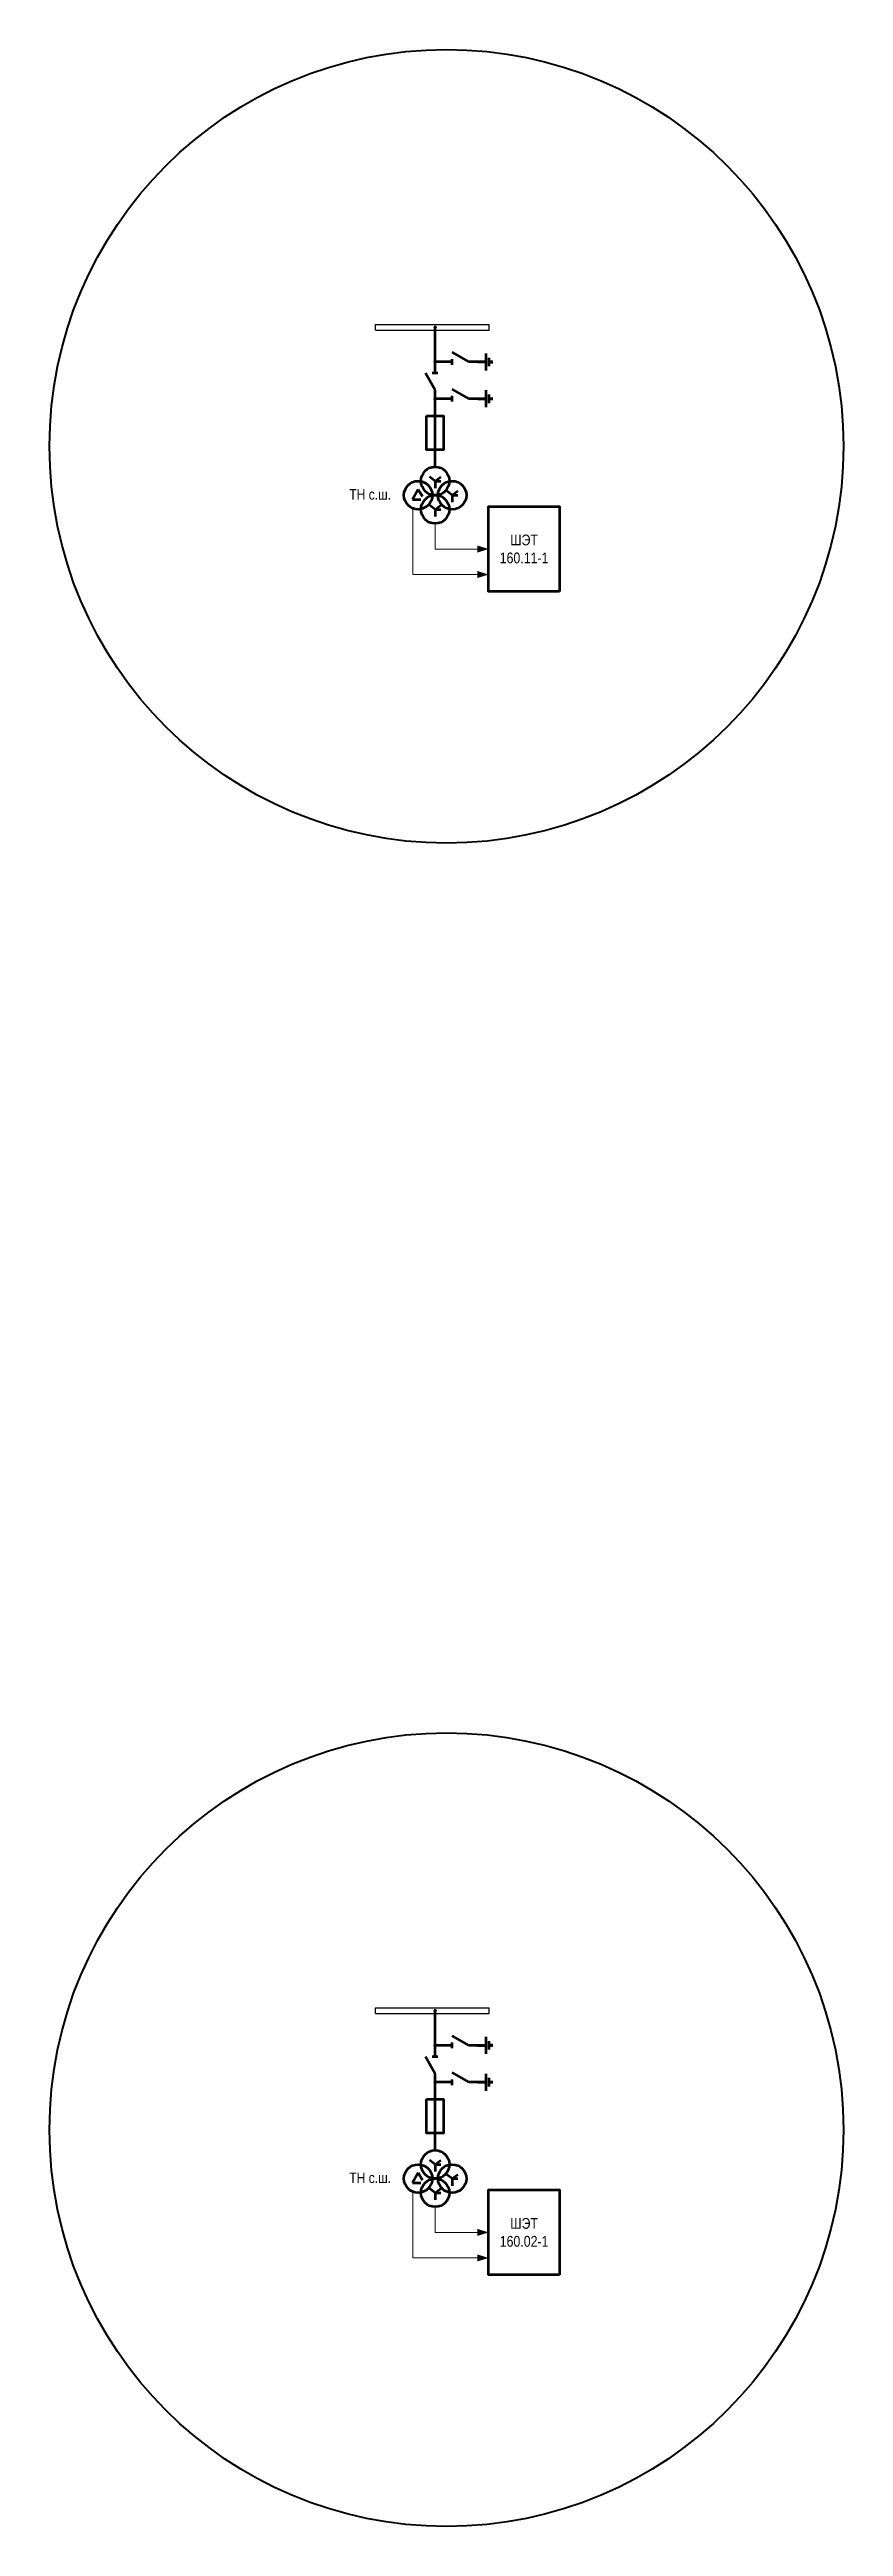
# Model space of a CAD drawing. Header units: millimetres. Extents: x 2179 to 12176, y -20554 to -12004.
# Drawn here: x 10410 to 10690, y -15401 to -14527 of the extents above; entities that cross this region are included whole.
import ezdxf
from ezdxf.enums import TextEntityAlignment as Align

# ---------------------------------------------------------------- set-up
doc = ezdxf.new("R2010")
doc.units = ezdxf.units.MM
for name, color, linetype, lineweight in [('Основная', 7, 'Continuous', 30), ('Толстая', 7, 'Continuous', 53), ('Тонкая', 7, 'Continuous', 13)]:
    doc.layers.add(name, color=color, linetype=linetype, lineweight=lineweight)
doc.layers.add('Рамка внешняя', color=8, linetype='Continuous', lineweight=40, plot=False)
doc.styles.add('Narrow', font='ARIALN.TTF')
doc.styles.add('Вывод', font='tahoma.ttf', dxfattribs={"height": 2.5})
doc.styles.add('Компонент', font='ARIALN.TTF', dxfattribs={"height": 3.5})

msp = doc.modelspace()

# ---------------------------------------------------------------- texts
at = {"layer": 'Основная', "attachment_point": 5, "style": 'Narrow'}
for s, insert, char_height, width in [(' ТН с.ш.', (10522.5, -14684), 3.7, 49), ('\\pt11.4;ШЭТ 160.11-1', (10577.36, -14703.25), 3.8, 25), (' ТН с.ш.', (10522.5, -15278), 3.7, 49), ('\\pt11.4;ШЭТ 160.02-1', (10577.36, -15297.25), 3.8, 25)]:
    msp.add_mtext(s, dxfattribs=dict(at, insert=insert, char_height=char_height, width=width))

# ---------------------------------------------------------------- blocks, each defined once
blk = doc.blocks.new('*U133')
at = {"color": 0, "lineweight": -2}
for p, q in [((0, 0), (40, 0)), ((0, -2), (0, 0)), ((40, -2), (40, 0)), ((0, -2), (40, -2))]:
    blk.add_line(p, q, dxfattribs=at)
at = {"layer": 'Основная', "style": 'Компонент'}
blk.add_attdef('ОШ', text='', height=3.5, dxfattribs=at).set_placement((6, 4), align=Align.MIDDLE_CENTER)
blk = doc.blocks.new('*U137')
at = {"color": 0, "ltscale": 0.35}
for p, q in [((0, 2), (-2, -1.5)), ((0, 2), (1.5, -0.5)), ((-2, -1.5), (1, -1.5))]:
    blk.add_line(p, q, dxfattribs=at)
blk.add_circle((0, 0), 5, dxfattribs=at)
at = {"ltscale": 0.35, "style": 'Компонент'}
blk.add_attdef('ОУ', text='', height=3.5, dxfattribs=at).set_placement((-3, 10), align=Align.MIDDLE_CENTER)
blk = doc.blocks.new('*U138')
at = {"color": 0, "ltscale": 0.35}
for q in [(-2, 1.5), (2, 1.5), (2, 0), (0, -2.5)]:
    blk.add_line((0, 0), q, dxfattribs=at)
blk.add_circle((0, 0), 5, dxfattribs=at)
at = {"ltscale": 0.35, "style": 'Компонент'}
blk.add_attdef('ОУ', text='', height=3.5, dxfattribs=at).set_placement((0, 8), align=Align.MIDDLE_CENTER)
blk = doc.blocks.new('*U60')
at = {"color": 0}
blk.add_line((0, 0), (6, 3.43), dxfattribs=at)
blk = doc.blocks.new('*U52')
at = {"color": 0}
blk.add_line((0, -1), (0, 1), dxfattribs=at)
blk = doc.blocks.new('*U74')
at = {"color": 0}
for p, q in [((0, 3), (0, 9)), ((0, -9), (0, -3))]:
    blk.add_line(p, q, dxfattribs=at)
at = {"color": 0, "ltscale": 0.25, "rotation": 89.99999999999999}
for name, p in [('*U60', (0, -3)), ('*U52', (0, 3))]:
    blk.add_blockref(name, p, dxfattribs=at)
at = {"layer": 'Основная'}
for tag, height, style, p in [('ОУ', 3.5, 'Компонент', (-12, 0)), ('В1', 2.5, 'Вывод', (2, 7)), ('В2', 2.5, 'Вывод', (2, -7))]:
    blk.add_attdef(tag, text='', height=height, dxfattribs=dict(at, style=style)).set_placement(p, align=Align.MIDDLE_CENTER)
blk = doc.blocks.new('*U77')
at = {"color": 0}
for p, q in [((-3, 0), (0, 0)), ((0, -3), (0, 3)), ((1, -1.5), (1, 1.5)), ((2, -0.5), (2, 0.5))]:
    blk.add_line(p, q, dxfattribs=at)
blk = doc.blocks.new('*U76')
at = {"color": 0}
for p, q in [((-3, 0), (-9, 0)), ((9, 0), (3, 0))]:
    blk.add_line(p, q, dxfattribs=at)
at = {"color": 0, "ltscale": 0.25, "xscale": -1}
for name, p in [('*U60', (3, 0)), ('*U52', (-3, 0))]:
    blk.add_blockref(name, p, dxfattribs=at)
at = {"layer": 'Основная'}
for tag, height, style, p in [('ОУ', 3.5, 'Компонент', (0, 12)), ('В1', 2.5, 'Вывод', (-7, -2)), ('В2', 2.5, 'Вывод', (7, -2))]:
    blk.add_attdef(tag, text='', height=height, dxfattribs=dict(at, style=style)).set_placement(p, align=Align.MIDDLE_CENTER)

# ---------------------------------------------------------------- linework, layer by layer
at = {"layer": 'Рамка внешняя'}
for centre in [(10550, -14667), (10550, -15261)]:
    msp.add_circle(centre, 140, dxfattribs=at)
at = {"layer": 'Толстая', "ltscale": 0.25, "const_width": 0.6}
for points in [[(10545.7, -14624.99, 1), (10546.3, -14624.99, 1)], [(10545.7, -14637.25, 1), (10546.3, -14637.25, 1)], [(10545.7, -14650.25, 1), (10546.3, -14650.25, 1)], [(10545.7, -15218.99, 1), (10546.3, -15218.99, 1)], [(10545.7, -15231.25, 1), (10546.3, -15231.25, 1)], [(10545.7, -15244.25, 1), (10546.3, -15244.25, 1)]]:
    msp.add_lwpolyline(points, format="xyb", close=True, dxfattribs=at)
at = {"layer": 'Толстая'}
for points in [[(10546, -14635.99), (10546, -14624.99)], [(10546, -14674.25), (10546, -14653.25)], [(10546, -15229.99), (10546, -15218.99)], [(10546, -15268.25), (10546, -15247.25)]]:
    msp.add_lwpolyline(points, dxfattribs=at)
for points in [[(10543, -14656.25), (10549, -14656.25), (10549, -14668.25), (10543, -14668.25)], [(10589.86, -14718.25), (10564.86, -14718.25), (10564.86, -14688.25), (10589.86, -14688.25)], [(10543, -15250.25), (10549, -15250.25), (10549, -15262.25), (10543, -15262.25)], [(10589.86, -15312.25), (10564.86, -15312.25), (10564.86, -15282.25), (10589.86, -15282.25)]]:
    msp.add_lwpolyline(points, close=True, dxfattribs=at)
at = {"layer": 'Тонкая'}
for p, q in [((10538.14, -14688.89), (10538.14, -14712.25)), ((10546, -14694.25), (10546, -14703.25)), ((10546, -14703.25), (10564.86, -14703.25)), ((10538.14, -14712.25), (10564.86, -14712.25)), ((10538.14, -15282.89), (10538.14, -15306.25)), ((10546, -15288.25), (10546, -15297.25)), ((10546, -15297.25), (10564.86, -15297.25)), ((10538.14, -15306.25), (10564.86, -15306.25))]:
    msp.add_line(p, q, dxfattribs=at)
for points in [[(10564.86, -14703.25, 0, 2.5, 0), (10560.86, -14703.25, 0, 0, 0)], [(10564.86, -14712.25, 0, 2.5, 0), (10560.86, -14712.25, 0, 0, 0)], [(10564.86, -15297.25, 0, 2.5, 0), (10560.86, -15297.25, 0, 0, 0)], [(10564.86, -15306.25, 0, 2.5, 0), (10560.86, -15306.25, 0, 0, 0)]]:
    msp.add_lwpolyline(points, format="xyseb", dxfattribs=at)

# ---------------------------------------------------------------- block references
at = {"layer": 'Основная', "ltscale": 0.25}
for p in [(10525, -14624), (10525, -15218)]:
    msp.add_blockref('*U133', p, dxfattribs=at)
at = {"layer": 'Толстая', "ltscale": 0.25}
for name, p in [('*U74', (10546, -14644.25)), ('*U76', (10555, -14637.25)), ('*U77', (10564, -14637.25)), ('*U76', (10555, -14650.25)), ('*U77', (10564, -14650.25)), ('*U74', (10546, -15238.25)), ('*U76', (10555, -15231.25)), ('*U77', (10564, -15231.25)), ('*U76', (10555, -15244.25)), ('*U77', (10564, -15244.25))]:
    msp.add_blockref(name, p, dxfattribs=at)
at = {"layer": 'Толстая', "ltscale": 0.35}
for name, p in [('*U138', (10546, -14679.25)), ('*U137', (10540, -14684.25)), ('*U138', (10552, -14684.25)), ('*U138', (10546, -14689.25)), ('*U138', (10546, -15273.25)), ('*U137', (10540, -15278.25)), ('*U138', (10552, -15278.25)), ('*U138', (10546, -15283.25))]:
    msp.add_blockref(name, p, dxfattribs=at)

msp.set_redraw_order([(e.dxf.handle, doc.entitydb.next_handle()) for e in msp.query("TEXT MTEXT ATTDEF DIMENSION ARC_DIMENSION")])  # texts and dimensions are drawn at this point

doc.saveas('drawing.dxf')
